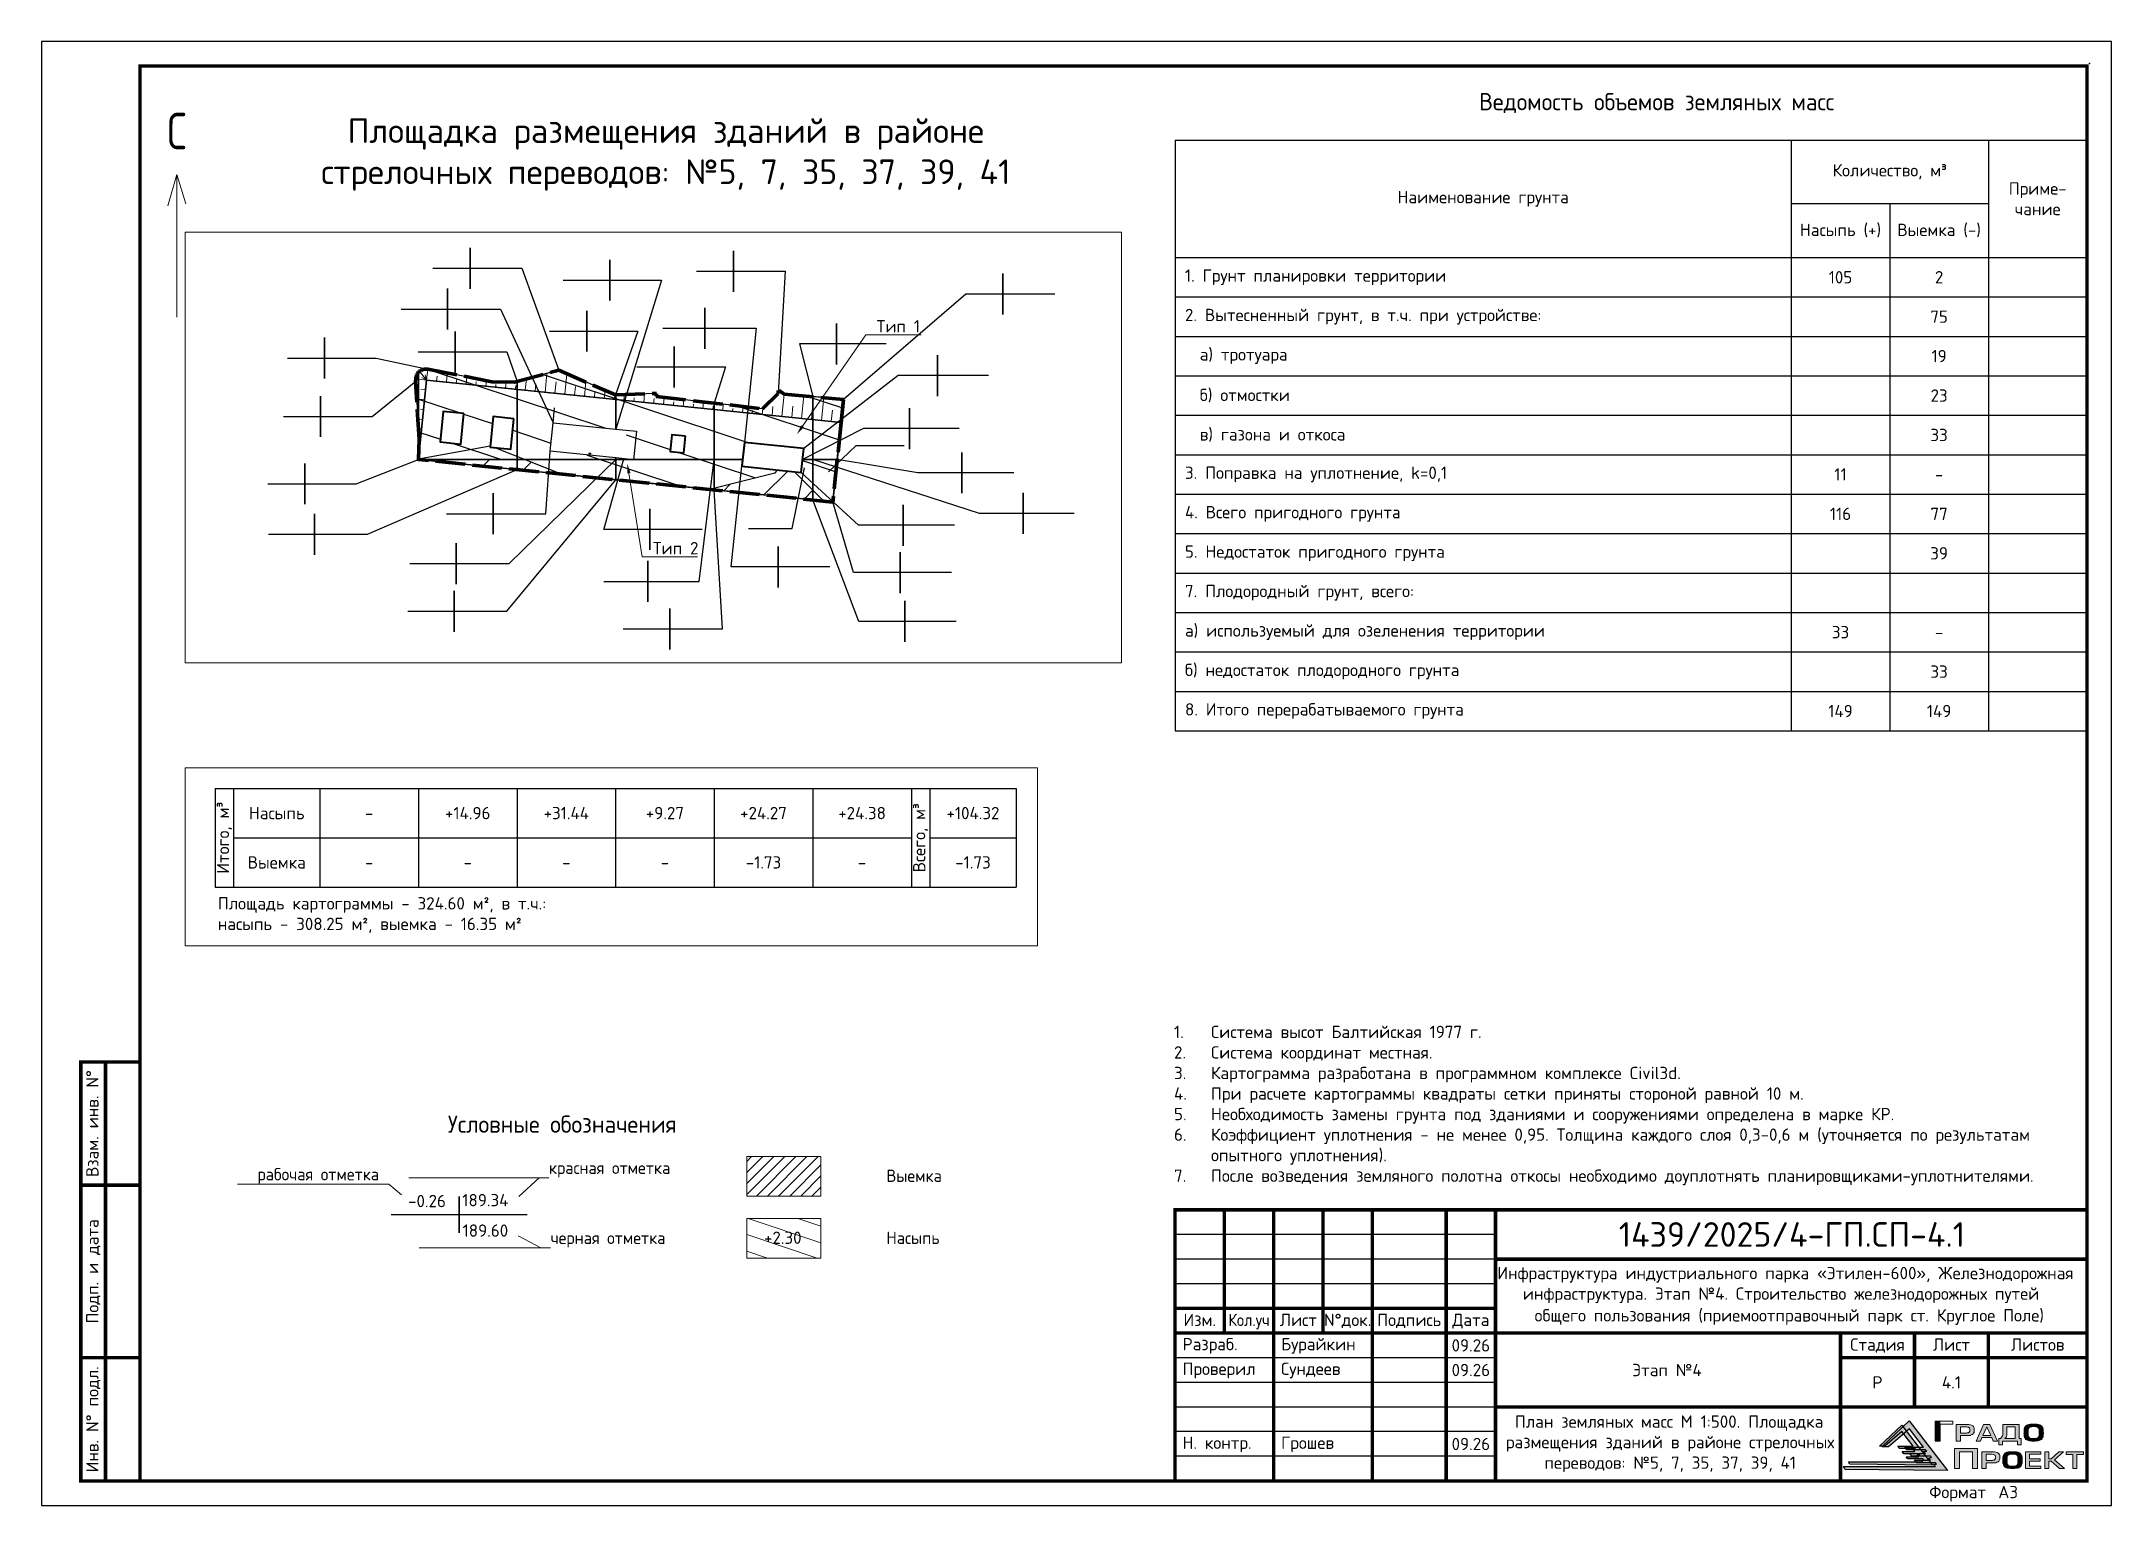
# Paper-space layout 'л.4.1_ПЗМ' of a CAD drawing. Header units: metres, sheet in millimetres. Extents: x 0 to 420, y 0 to 297.
# The model-space entities are those that its viewports show. They can reach past a viewport. Long polylines and large blocks are cut down to what shows.
import ezdxf
from ezdxf import colors
from ezdxf.entities.mleader import LeaderData, LeaderLine
from ezdxf.enums import TextEntityAlignment as Align
from ezdxf.math import Vec2, Vec3

# ---------------------------------------------------------------- set-up
doc = ezdxf.new("R2010")
doc.units = ezdxf.units.M
doc.linetypes.add('ACAD_ISO02W100', pattern=[15, 12, -3])
for name, color, linetype, lineweight in [('000_C3D_Профилирование маркер', 200, 'Continuous', 50), ('280_ПОР_Откосы планировки', 250, 'Continuous', 20), ('_ТЕКСТ', 7, 'Continuous', 20), ('ГП_Границы ЗУ', 1, 'Continuous', 50), ('ГП_ШТАМП', 7, 'Continuous', 70)]:
    doc.layers.add(name, color=color, linetype=linetype, lineweight=lineweight)
for name, color, linetype in [('000_C3D_ХЛ', 7, 'Continuous'), ('_ОФОРМ_Примечания', 7, 'Continuous'), ('_Рамка-текст', 7, 'Continuous'), ('Cartogram_1_calculation_mark', 7, 'Continuous'), ('CARTOGRAM_1_HATCH_CUT', 7, 'Continuous'), ('CARTOGRAM_1_HATCH_FILL', 7, 'Continuous'), ('CARTOGRAM_1_VOLUME', 7, 'Continuous'), ('ВС текст_2эт', 7, 'Continuous'), ('ГП_ПЗМ', 7, 'Continuous'), ('ПП_Дорога_Покрытия_Газон', 3, 'Continuous'), ('ПП_Рамка_ДинамическийФормат', 7, 'Continuous')]:
    doc.layers.add(name, color=color, linetype=linetype)
doc.layers.add('ОНХП-ГП текст', color=98, linetype='Continuous', lineweight=20, true_color=0x000800)
doc.layers.add('помощь', color=1, linetype='Continuous', plot=False)
doc.styles.add('Gipronikel', font='GOST Common.ttf')
doc.styles.add('ISOCPEUR', font='isocpeur.ttf')
doc.styles.add('ГОСТ', font='')
doc.styles.add('СПДС', font='isocpeur.ttf')
doc.styles.add('СПДС 2.5', font='isocpeur.ttf', dxfattribs={"width": 0.8, "height": 2.5})
doc.styles.get('ГОСТ').set_extended_font_data('GOST type A')

psp = doc.layouts.new('л.4.1_ПЗМ')

# ---------------------------------------------------------------- texts
at = {"style": 'Gipronikel'}
psp.add_text('Условные обозначения', height=3.5, dxfattribs=at).set_placement((82.45, 75.62, 923.52))
at = {"layer": '_Рамка-текст', "char_height": 2.5, "width": 10, "attachment_point": 5, "line_spacing_factor": 1.1, "style": 'СПДС 2.5'}
for insert in [(290, 32.5), (290, 27.5), (290, 12.5)]:
    psp.add_mtext('{\\W1;09.26}', dxfattribs=dict(at, insert=insert))
at = {"layer": '_ТЕКСТ', "insert": (229.78, 97.34), "char_height": 2.5, "width": 185, "attachment_point": 1, "style": 'ISOCPEUR'}
psp.add_mtext('\\pi-7.5,l7.5,t7.5;1.^IСистема высот Балтийская 1977 г.\\P2.^IСистема координат местная.\\P3.^IКартограмма разработана в программном комплексе Civil3d.{\\C1;\\P}4.^IПри расчете картограммы квадраты сетки приняты стороной равной 10 м.\\P5.^IНеобходимость замены грунта под зданиями и сооружениями определена в марке КР.\\P{\\C7;6.^IКоэффициент уплотнения - не менее 0,95. Толщина каждого слоя 0,3-0,6 м (уточняется по результатам \\P\\pi0;опытного уплотнения).\\P\\pi-7.5;7.^IПосле возведения земляного полотна откосы необходимо доуплотнять планировщиками-уплотнителями.\\P}', dxfattribs=at)
at = {"layer": 'CARTOGRAM_1_VOLUME', "color": 1, "style": 'СПДС'}
for s, p in [('-0.26', (78.23, 61.78)), ('+2.30', (150.41, 54.33))]:
    psp.add_text(s, height=2.5, dxfattribs=at).set_placement(p, align=Align.MIDDLE_CENTER)
at = {"layer": 'CARTOGRAM_1_VOLUME', "color": 26, "style": 'СПДС'}
psp.add_text('189.34', height=2.5, dxfattribs=at).set_placement((90.07, 61.96), align=Align.MIDDLE_CENTER)
at = {"layer": 'CARTOGRAM_1_VOLUME', "color": 176, "style": 'СПДС'}
psp.add_text('189.60', height=2.5, dxfattribs=at).set_placement((90.07, 55.79), align=Align.MIDDLE_CENTER)
at = {"layer": 'ВС текст_2эт', "insert": (126.68, 274.05), "char_height": 5, "width": 141.0576, "attachment_point": 5, "style": 'ISOCPEUR'}
psp.add_mtext('Площадка размещения зданий в районе стрелочных переводов: №5, 7, 35, 37, 39, 41', dxfattribs=at)
at = {"layer": 'ГП_ШТАМП', "char_height": 2.5, "width": 80, "attachment_point": 4, "style": 'Gipronikel'}
for s, insert in [('Выемка', (171.43, 66.9)), ('Насыпь', (171.43, 54.31))]:
    psp.add_mtext(s, dxfattribs=dict(at, insert=insert))
at = {"layer": 'ОНХП-ГП текст', "ltscale": 250, "insert": (25.53, 282.54), "char_height": 7.42, "width": 67.0666, "attachment_point": 1, "rotation": 359.8271, "style": 'ГОСТ'}
psp.add_mtext('С', dxfattribs=at)

msp = doc.modelspace()

# ---------------------------------------------------------------- blocks, each defined once
blk = doc.blocks.new('_None')
blk = doc.blocks.new('*T86')
at = {"layer": '_ОФОРМ_Примечания', "color": 0, "lineweight": -2, "transparency": 16777216}
for p, q in [((185, 0), (185, -134.83)), ((0, -15), (0, -134.83)), ((125, -15), (185, -15)), ((125, -15), (125, -134.83)), ((165, -15), (165, -134.83)), ((125, -27.86), (165, -27.86)), ((145, -27.86), (145, -134.83)), ((0, -38.83), (185, -38.83)), ((0, -46.83), (185, -46.83)), ((0, -54.83), (185, -54.83)), ((0, -62.83), (185, -62.83)), ((0, -70.83), (185, -70.83)), ((0, -78.83), (185, -78.83)), ((0, -86.83), (185, -86.83)), ((0, -94.83), (185, -94.83)), ((0, -102.83), (185, -102.83)), ((0, -110.83), (185, -110.83)), ((0, -118.83), (185, -118.83)), ((0, -126.83), (185, -126.83)), ((0, -134.83), (185, -134.83))]:
    blk.add_line(p, q, dxfattribs=at)
at = {"layer": '_ОФОРМ_Примечания', "color": 0, "linetype": 'ByBlock', "lineweight": -2, "transparency": 16777216}
blk.add_line((0, -15), (125, -15), dxfattribs=at)
at = {"layer": '_ОФОРМ_Примечания', "color": 0, "transparency": 16777216}
for s, insert, char_height, width, attachment_point, style in [('\\pl10.325,t18.611;Ведомость объемов земляных масс\\P', (92.5, -7.5), 3.5, 182, 5, 'Gipronikel'), ('Количество, м{\\fISOCPEUR|b0|i0|c0|p34;³\\P}', (145, -21.43), 2.5, 37, 5, 'ISOCPEUR'), ('Приме- чание', (175, -26.92), 2.5, 17, 5, 'ISOCPEUR'), ('Наименование грунта', (62.5, -26.92), 2.5, 122, 5, 'ISOCPEUR'), ('Насыпь (+)', (135, -33.35), 2.5, 17, 5, 'ISOCPEUR'), ('Выемка (-)', (155, -33.35), 2.5, 17, 5, 'ISOCPEUR'), ('1. Грунт планировки территории', (2, -42.83), 2.5, 121, 4, 'ISOCPEUR'), ('105', (135, -42.83), 2.5, 17, 5, 'ISOCPEUR'), ('2', (155, -42.83), 2.5, 17, 5, 'ISOCPEUR'), ('2. Вытесненный грунт, в т.ч. при устройстве:', (2, -50.83), 2.5, 121, 4, 'ISOCPEUR'), ('75', (155, -50.83), 2.5, 17, 5, 'ISOCPEUR'), ('а) тротуара', (5, -58.83), 2.5, 115, 4, 'ISOCPEUR'), ('19', (155, -58.83), 2.5, 17, 5, 'ISOCPEUR'), ('б) отмостки', (5, -66.83), 2.5, 115, 4, 'ISOCPEUR'), ('23', (155, -66.83), 2.5, 17, 5, 'ISOCPEUR'), ('в) газона и откоса', (5, -74.83), 2.5, 115, 4, 'ISOCPEUR'), ('33', (155, -74.83), 2.5, 17, 5, 'ISOCPEUR'), ('3. Поправка на уплотнение, k=0,1', (2, -82.83), 2.5, 121, 4, 'ISOCPEUR'), ('11', (135, -82.83), 2.5, 17, 5, 'ISOCPEUR'), ('-', (155, -82.83), 2.5, 17, 5, 'ISOCPEUR'), ('4. Всего пригодного грунта', (2, -90.83), 2.5, 121, 4, 'ISOCPEUR'), ('116', (135, -90.83), 2.5, 17, 5, 'ISOCPEUR'), ('77', (155, -90.83), 2.5, 17, 5, 'ISOCPEUR'), ('5. Недостаток пригодного грунта', (2, -98.83), 2.5, 121, 4, 'ISOCPEUR'), ('39', (155, -98.83), 2.5, 17, 5, 'ISOCPEUR'), ('7. Плодородный грунт, всего:', (2, -106.83), 2.5, 121, 4, 'ISOCPEUR'), ('а) используемый для озеленения территории', (2, -114.83), 2.5, 121, 4, 'ISOCPEUR'), ('33', (135, -114.83), 2.5, 17, 5, 'ISOCPEUR'), ('-', (155, -114.83), 2.5, 17, 5, 'ISOCPEUR'), ('б) недостаток плодородного грунта', (2, -122.83), 2.5, 121, 4, 'ISOCPEUR'), ('33', (155, -122.83), 2.5, 17, 5, 'ISOCPEUR'), ('8. Итого перерабатываемого грунта', (2, -130.83), 2.5, 121, 4, 'ISOCPEUR')]:
    blk.add_mtext(s, dxfattribs=dict(at, insert=insert, char_height=char_height, width=width, attachment_point=attachment_point, style=style))
at = {"layer": '_ОФОРМ_Примечания', "transparency": 16777216, "char_height": 2.5, "width": 17, "attachment_point": 5, "style": 'ISOCPEUR'}
for insert in [(135, -130.83), (155, -130.83)]:
    blk.add_mtext('149', dxfattribs=dict(at, insert=insert))
blk = doc.blocks.new('*U289')
at = {"layer": 'ПП_Рамка_ДинамическийФормат', "linetype": 'Continuous', "lineweight": 30, "true_color": 0x0c6001}
h = blk.add_hatch(color=88, dxfattribs=at)
h.dxf.hatch_style = 1
h.paths.add_polyline_path([(373.4, 11.89), (378.95, 17.21), (386.72, 7.1), (365.95, 7.34), (365.59, 7.93), (384.24, 7.93), (383.87, 8.41), (384.5, 8.41), (384.28, 8.69), (380.46, 8.69), (380.04, 9.24), (383.23, 9.24), (382.86, 9.72), (383.49, 9.73), (383.27, 10), (379.47, 10), (379.04, 10.56), (382.22, 10.56), (381.86, 11.03), (382.48, 11.04), (382.26, 11.33), (378.45, 11.32), (378.02, 11.87), (381.84, 11.88), (378.98, 15.58), (374.72, 11.89)])
at = {"layer": 'ПП_Рамка_ДинамическийФормат', "linetype": 'Continuous', "lineweight": 0, "true_color": 0x033c8c}
h = blk.add_hatch(color=156, dxfattribs=at)
h.dxf.hatch_style = 1
h.paths.add_polyline_path([(385.23, 13.1), (385.23, 17.14), (384.23, 17.14), (384.23, 13.1)])
at = {"layer": 'ПП_Рамка_ДинамическийФормат', "linetype": 'Continuous', "lineweight": 30, "true_color": 0x033c8c}
h = blk.add_hatch(color=156, dxfattribs=at)
h.dxf.hatch_style = 1
h.paths.add_polyline_path([(372.93, 12.05), (377.41, 16.35), (383.69, 8.19), (366.92, 8.38), (366.62, 8.85), (381.68, 8.85), (381.39, 9.24), (381.89, 9.24), (381.72, 9.47), (378.63, 9.47), (378.29, 9.91), (380.87, 9.91), (380.57, 10.3), (381.08, 10.3), (380.9, 10.53), (377.83, 10.53), (377.48, 10.98), (380.05, 10.98), (379.76, 11.36), (380.26, 11.36), (380.08, 11.6), (377.01, 11.59), (376.66, 12.04), (379.74, 12.04), (377.44, 15.03), (374, 12.05)])
at = {"layer": 'ПП_Рамка_ДинамическийФормат', "linetype": 'Continuous', "lineweight": 0, "true_color": 0x033c8c}
h = blk.add_hatch(color=156, dxfattribs=at)
h.dxf.hatch_style = 1
h.paths.add_polyline_path([(391.81, 16.19, 0.129761), (390.77, 16.46), (388.48, 16.46), (388.48, 13.1), (389.33, 13.1), (389.33, 14.21), (390.8, 14.21, 0.148195), (391.76, 14.43, 0.229809), (392.12, 15.01), (392.12, 15.6, 0.271278)])
h.paths.add_polyline_path([(389.32, 15.95), (390.58, 15.95, -0.094959), (390.98, 15.88, -0.198887), (391.19, 15.68, -0.099141), (391.26, 15.31, -0.182798), (391.11, 14.9, -0.188884), (390.82, 14.74, -0.015492), (390.55, 14.72), (389.32, 14.72)], flags=16)
h.paths.add_polyline_path([(395.32, 16.48), (394.01, 16.48), (392.49, 13.1), (393.39, 13.1), (393.65, 13.79), (395.68, 13.79), (395.99, 13.1), (396.83, 13.1)])
h.paths.add_polyline_path([(394.67, 15.96), (395.5, 14.23), (393.87, 14.23)], flags=16)
h.paths.add_polyline_path([(401.21, 16.47), (397.94, 16.47), (397.94, 14.64, -0.224), (397.59, 13.73), (397.48, 13.62), (397.13, 13.62), (397.13, 12.35), (397.83, 12.35), (397.83, 13.1), (400.91, 13.1), (400.91, 12.36), (401.64, 12.36), (401.64, 13.62), (401.21, 13.62)])
h.paths.add_polyline_path([(398.73, 15.97), (400.42, 15.97), (400.42, 13.6), (398.33, 13.6), (398.34, 13.66), (398.41, 13.69), (398.48, 13.76, 0.193412), (398.73, 14.4)], flags=16)
h.paths.add_polyline_path([(392.77, 11.58), (388.11, 11.58), (388.11, 7.56), (389.13, 7.56), (389.13, 10.93), (391.75, 10.93), (391.75, 7.56), (392.77, 7.56)])
h.paths.add_polyline_path([(397.29, 9.47), (397.29, 10.05, 0.311605), (397.01, 10.64, 0.129761), (395.97, 10.91), (393.68, 10.91), (393.68, 7.56), (394.53, 7.56), (394.53, 8.66), (396, 8.66, 0.148195), (396.96, 8.89, 0.267677)])
h.paths.add_polyline_path([(394.53, 10.41), (395.78, 10.41, -0.094959), (396.19, 10.33, -0.198887), (396.4, 10.13, -0.099141), (396.47, 9.76, -0.182798), (396.32, 9.35, -0.188884), (396.03, 9.2, -0.015492), (395.76, 9.18), (394.53, 9.18)], flags=16)
h.paths.add_polyline_path([(405.51, 9.48), (403.33, 9.48), (403.33, 10.41), (405.61, 10.41), (405.61, 10.91), (402.53, 10.91), (402.53, 7.56), (405.61, 7.56), (405.61, 8.01), (403.33, 8.01), (403.33, 9.04), (405.51, 9.04)])
h.paths.add_polyline_path([(407.25, 10.91), (406.45, 10.91), (406.45, 7.56), (407.25, 7.56), (407.25, 9), (407.73, 9), (409.41, 7.56), (410.42, 7.56), (408.4, 9.26), (410.26, 10.91), (409.28, 10.91), (407.72, 9.5), (407.25, 9.5)])
h.paths.add_polyline_path([(412.96, 10.4), (414.32, 10.4), (414.32, 10.91), (410.79, 10.91), (410.79, 10.4), (412.15, 10.4), (412.15, 7.56), (412.96, 7.56)])
h = blk.add_hatch(color=156, dxfattribs=at)
h.dxf.hatch_style = 1
edge = h.paths.add_edge_path()
edge.add_spline(control_points=[(404.18, 13.1), (404.31, 13.1), (404.55, 13.1), (404.88, 13.12), (405.17, 13.17), (405.43, 13.26), (405.66, 13.35), (405.86, 13.54), (406.04, 13.82), (406.16, 14.32), (406.15, 14.7), (406.14, 14.94), (406.14, 15.1), (406.14, 15.39), (406.04, 15.79), (405.86, 16.07), (405.66, 16.26), (405.43, 16.36), (405.17, 16.45), (404.88, 16.5), (404.55, 16.51), (404.31, 16.51), (404.18, 16.51), (404.05, 16.51), (403.82, 16.51), (403.49, 16.5), (403.2, 16.45), (402.94, 16.36), (402.71, 16.26), (402.51, 16.07), (402.33, 15.79), (402.23, 15.39), (402.23, 15.1), (402.23, 14.94), (402.22, 14.7), (402.21, 14.32), (402.33, 13.82), (402.51, 13.54), (402.71, 13.35), (402.94, 13.26), (403.2, 13.17), (403.49, 13.12), (403.82, 13.1), (404.05, 13.1), (404.18, 13.1)], knot_values=[0, 0, 0, 0, 0.392432, 0.709081, 0.998708, 1.278127, 1.53821, 1.728059, 2.110629, 2.5013, 3.242256, 3.242256, 3.242256, 3.711066, 4.101736, 4.484307, 4.674156, 4.934238, 5.213657, 5.503284, 5.819934, 6.212366, 6.212366, 6.212366, 6.590896, 6.907546, 7.197173, 7.476592, 7.736674, 7.926524, 8.309094, 8.699764, 9.168574, 9.168574, 9.168574, 9.90953, 10.300201, 10.682771, 10.87262, 11.132703, 11.412122, 11.701749, 12.018398, 12.396929, 12.396929, 12.396929, 12.396929], degree=3, periodic=0)
edge = h.paths.add_edge_path(flags=16)
edge.add_spline(control_points=[(403.07, 14.94), (403.07, 14.88), (403.07, 14.8), (403.07, 14.81), (403.07, 14.69), (403.06, 14.48), (403.1, 14.21), (403.14, 14), (403.23, 13.87), (403.29, 13.75), (403.41, 13.68), (403.54, 13.61), (403.7, 13.6), (403.89, 13.59), (404.04, 13.58), (404.15, 13.58), (404.18, 13.58), (404.22, 13.58), (404.32, 13.58), (404.48, 13.59), (404.66, 13.6), (404.83, 13.61), (404.96, 13.68), (405.07, 13.74), (405.14, 13.87), (405.22, 13.99), (405.27, 14.2), (405.31, 14.47), (405.3, 14.69), (405.3, 14.81), (405.3, 14.93), (405.31, 15.14), (405.27, 15.41), (405.23, 15.62), (405.14, 15.75), (405.07, 15.87), (404.96, 15.93), (404.83, 16), (404.66, 16.01), (404.48, 16.02), (404.32, 16.03), (404.22, 16.03), (404.19, 16.03), (404.15, 16.03), (404.05, 16.03), (403.89, 16.02), (403.71, 16.01), (403.54, 16), (403.41, 15.93), (403.3, 15.87), (403.23, 15.75), (403.15, 15.62), (403.1, 15.41), (403.06, 15.14), (403.07, 15), (403.07, 14.94)], knot_values=[0, 0, 0, 0, 1, 2, 3, 4, 5, 6, 7, 8, 9, 10, 11, 12, 13, 14, 15, 16, 17, 18, 19, 20, 21, 22, 23, 24, 25, 26, 27, 28, 29, 30, 31, 32, 33, 34, 35, 36, 37, 38, 39, 40, 41, 42, 43, 44, 45, 46, 47, 48, 49, 50, 51, 52, 53, 53, 53, 53], degree=3, periodic=0)
h = blk.add_hatch(color=156, dxfattribs=at)
h.dxf.hatch_style = 1
edge = h.paths.add_edge_path()
edge.add_spline(control_points=[(399.88, 7.56), (400.01, 7.56), (400.25, 7.56), (400.58, 7.56), (400.87, 7.58), (401.14, 7.67), (401.36, 7.76), (401.57, 7.96), (401.74, 8.23), (401.86, 8.73), (401.85, 9.11), (401.85, 9.36), (401.85, 9.51), (401.85, 9.8), (401.74, 10.21), (401.57, 10.48), (401.36, 10.68), (401.14, 10.77), (400.87, 10.86), (400.58, 10.91), (400.25, 10.91), (400.01, 10.91), (399.88, 10.91), (399.76, 10.91), (399.52, 10.91), (399.2, 10.91), (398.9, 10.86), (398.64, 10.77), (398.41, 10.68), (398.21, 10.48), (398.04, 10.21), (397.93, 9.8), (397.93, 9.51), (397.93, 9.36), (397.92, 9.11), (397.91, 8.73), (398.04, 8.23), (398.21, 7.96), (398.41, 7.76), (398.64, 7.67), (398.9, 7.58), (399.2, 7.56), (399.52, 7.56), (399.76, 7.56), (399.88, 7.56)], knot_values=[0, 0, 0, 0, 0.392432, 0.709081, 0.998708, 1.278127, 1.53821, 1.728059, 2.110629, 2.5013, 3.242256, 3.242256, 3.242256, 3.711066, 4.101736, 4.484307, 4.674156, 4.934238, 5.213657, 5.503284, 5.819934, 6.212366, 6.212366, 6.212366, 6.590896, 6.907546, 7.197173, 7.476592, 7.736674, 7.926524, 8.309094, 8.699764, 9.168574, 9.168574, 9.168574, 9.90953, 10.300201, 10.682771, 10.87262, 11.132703, 11.412122, 11.701749, 12.018398, 12.396929, 12.396929, 12.396929, 12.396929], degree=3, periodic=0)
edge = h.paths.add_edge_path(flags=16)
edge.add_spline(control_points=[(398.77, 9.35), (398.78, 9.3), (398.78, 9.22), (398.78, 9.22), (398.77, 9.11), (398.77, 8.89), (398.81, 8.62), (398.85, 8.41), (398.93, 8.28), (399, 8.16), (399.11, 8.1), (399.24, 8.03), (399.41, 8.02), (399.59, 8), (399.75, 8), (399.85, 8), (399.89, 8), (399.92, 8), (400.03, 8), (400.19, 8), (400.37, 8.01), (400.53, 8.02), (400.66, 8.09), (400.78, 8.16), (400.85, 8.28), (400.93, 8.4), (400.97, 8.61), (401.01, 8.88), (401.01, 9.1), (401, 9.22), (401.01, 9.34), (401.01, 9.55), (400.97, 9.82), (400.93, 10.03), (400.85, 10.16), (400.78, 10.28), (400.67, 10.34), (400.53, 10.42), (400.37, 10.42), (400.19, 10.44), (400.03, 10.44), (399.93, 10.44), (399.89, 10.44), (399.85, 10.44), (399.75, 10.44), (399.59, 10.44), (399.41, 10.42), (399.25, 10.41), (399.11, 10.34), (399, 10.28), (398.93, 10.16), (398.85, 10.03), (398.81, 9.82), (398.77, 9.55), (398.77, 9.41), (398.77, 9.35)], knot_values=[0, 0, 0, 0, 1, 2, 3, 4, 5, 6, 7, 8, 9, 10, 11, 12, 13, 14, 15, 16, 17, 18, 19, 20, 21, 22, 23, 24, 25, 26, 27, 28, 29, 30, 31, 32, 33, 34, 35, 36, 37, 38, 39, 40, 41, 42, 43, 44, 45, 46, 47, 48, 49, 50, 51, 52, 53, 53, 53, 53], degree=3, periodic=0)
at = {"layer": 'ПП_Рамка_ДинамическийФормат'}
blk.add_lwpolyline([(0, 0), (420, 0), (420, 297), (0, 297)], close=True, dxfattribs=at)
at = {"layer": 'ПП_Рамка_ДинамическийФормат', "const_width": 0.7}
for points in [[(20, 5), (415, 5), (415, 292), (20, 292)], [(8, 5), (20, 5), (20, 90), (8, 90)], [(230, 60), (230, 5), (415, 5), (415, 60)]]:
    blk.add_lwpolyline(points, close=True, dxfattribs=at)
for points in [[(13, 5), (13, 90)], [(20, 65), (8, 65)], [(240, 60), (240, 35)], [(250, 60), (250, 5)], [(260, 60), (260, 35)], [(270, 60), (270, 5)], [(285, 60), (285, 5)], [(295, 60), (295, 5)], [(295, 50), (415, 50)], [(295, 40), (230, 40)], [(295, 35), (230, 35)], [(295, 35), (415, 35)], [(365, 35), (365, 5)], [(380, 35), (380, 20)], [(395, 35), (395, 20)], [(20, 30), (8, 30)], [(415, 30), (365, 30)], [(295, 20), (415, 20)]]:
    blk.add_lwpolyline(points, dxfattribs=at)
at = {"layer": 'ПП_Рамка_ДинамическийФормат'}
for points in [[(295, 55), (230, 55)], [(295, 50), (230, 50)], [(295, 45), (230, 45)], [(295, 30), (230, 30)], [(295, 25), (230, 25)], [(295, 20), (230, 20)], [(295, 15), (230, 15)], [(295, 10), (230, 10)]]:
    blk.add_lwpolyline(points, dxfattribs=at)
at = {"layer": 'ПП_Рамка_ДинамическийФормат', "color": 88, "linetype": 'Continuous', "lineweight": 30, "true_color": 0x0c6001}
blk.add_lwpolyline([(373.4, 11.89), (378.95, 17.21), (386.72, 7.1), (365.95, 7.34), (365.59, 7.93), (384.24, 7.93), (383.87, 8.41), (384.5, 8.41), (384.28, 8.69), (380.46, 8.69), (380.04, 9.24), (383.23, 9.24), (382.86, 9.72), (383.49, 9.73), (383.27, 10), (379.47, 10), (379.04, 10.56), (382.22, 10.56), (381.86, 11.03), (382.48, 11.04), (382.26, 11.33), (378.45, 11.32), (378.02, 11.87), (381.84, 11.88), (378.98, 15.58), (374.72, 11.89)], close=True, dxfattribs=at)
at = {"layer": 'ПП_Рамка_ДинамическийФормат', "color": 156, "linetype": 'Continuous', "lineweight": 0, "true_color": 0x033c8c}
blk.add_lwpolyline([(384.23, 13.1), (384.23, 17.14), (387.8, 17.14), (387.8, 16.53), (385.23, 16.53), (385.23, 13.1), (384.23, 13.1)], dxfattribs=at)
at = {"layer": 'ПП_Рамка_ДинамическийФормат', "color": 7, "linetype": 'Continuous', "lineweight": 30, "true_color": 0xffffff}
blk.add_lwpolyline([(372.93, 12.05), (377.41, 16.35), (383.69, 8.19), (366.92, 8.38), (366.62, 8.85), (381.68, 8.85), (381.39, 9.24), (381.89, 9.24), (381.72, 9.47), (378.63, 9.47), (378.29, 9.91), (380.87, 9.91), (380.57, 10.3), (381.08, 10.3), (380.9, 10.53), (377.83, 10.53), (377.48, 10.98), (380.05, 10.98), (379.76, 11.36), (380.26, 11.36), (380.08, 11.6), (377.01, 11.59), (376.66, 12.04), (379.74, 12.04), (377.44, 15.03), (374, 12.05)], close=True, dxfattribs=at)
at = {"layer": 'ПП_Рамка_ДинамическийФормат', "color": 156, "linetype": 'Continuous', "lineweight": 0, "true_color": 0x033c8c}
for points in [[(388.48, 13.1), (388.48, 16.46), (390.77, 16.46, -0.129761), (391.81, 16.19, -0.271278), (392.12, 15.6), (392.12, 15.01, -0.229809), (391.76, 14.43, -0.148195), (390.8, 14.21), (389.33, 14.21), (389.33, 13.1), (388.48, 13.1)], [(397.94, 16.47), (401.21, 16.47), (401.21, 13.62), (401.64, 13.62), (401.64, 12.36), (400.91, 12.36), (400.91, 13.1), (397.83, 13.1), (397.83, 12.35), (397.13, 12.35), (397.13, 13.62), (397.48, 13.62), (397.59, 13.73, 0.224), (397.94, 14.64), (397.94, 16.47)], [(393.68, 7.56), (393.68, 10.91), (395.97, 10.91, -0.129761), (397.01, 10.64, -0.311605), (397.29, 10.05), (397.29, 9.47, -0.267677), (396.96, 8.89, -0.148195), (396, 8.66), (394.53, 8.66), (394.53, 7.56), (393.68, 7.56)]]:
    blk.add_lwpolyline(points, format="xyb", dxfattribs=at)
for points in [[(389.32, 15.95), (390.58, 15.95, -0.094959), (390.98, 15.88, -0.198887), (391.19, 15.68, -0.099141), (391.26, 15.31, -0.182798), (391.11, 14.9, -0.188884), (390.82, 14.74, -0.015492), (390.55, 14.72), (389.32, 14.72), (389.32, 15.95)], [(398.73, 15.97), (400.42, 15.97), (400.42, 13.6), (398.33, 13.6), (398.34, 13.66), (398.41, 13.69), (398.48, 13.76, 0.193412), (398.73, 14.4), (398.73, 15.97)], [(394.53, 10.41), (395.78, 10.41, -0.094959), (396.19, 10.33, -0.198887), (396.4, 10.13, -0.099141), (396.47, 9.76, -0.182798), (396.32, 9.35, -0.188884), (396.03, 9.2, -0.015492), (395.76, 9.18), (394.53, 9.18), (394.53, 10.41)]]:
    blk.add_lwpolyline(points, format="xyb", close=True, dxfattribs=at)
for points in [[(392.49, 13.1), (394.01, 16.48), (395.32, 16.48), (396.83, 13.1), (395.99, 13.1), (395.68, 13.79), (393.65, 13.79), (393.39, 13.1)], [(393.87, 14.23), (395.5, 14.23), (394.67, 15.96), (393.87, 14.23)], [(392.77, 7.56), (392.77, 11.58), (388.11, 11.58), (388.11, 7.56), (389.13, 7.56), (389.13, 10.93), (391.75, 10.93), (391.75, 7.56)], [(402.53, 10.91), (402.53, 7.56), (405.61, 7.56), (405.61, 8.01), (403.33, 8.01), (403.33, 9.04), (405.51, 9.04), (405.51, 9.48), (403.33, 9.48), (403.33, 10.41), (405.61, 10.41), (405.61, 10.91)], [(406.45, 10.91), (407.25, 10.91), (407.25, 9.5), (407.72, 9.5), (409.28, 10.91), (410.26, 10.91), (408.4, 9.26), (410.42, 7.56), (409.41, 7.56), (407.73, 9), (407.25, 9), (407.25, 7.56), (406.45, 7.56)], [(412.15, 7.56), (412.15, 10.4), (410.79, 10.4), (410.79, 10.91), (414.32, 10.91), (414.32, 10.4), (412.96, 10.4), (412.96, 7.56)]]:
    blk.add_lwpolyline(points, close=True, dxfattribs=at)
for points in [[(404.18, 13.1), (404.31, 13.1), (404.55, 13.1), (404.88, 13.12), (405.17, 13.17), (405.43, 13.26), (405.66, 13.35), (405.86, 13.54), (406.04, 13.82), (406.16, 14.32), (406.15, 14.7), (406.14, 14.94), (406.14, 15.1), (406.14, 15.39), (406.04, 15.79), (405.86, 16.07), (405.66, 16.26), (405.43, 16.36), (405.17, 16.45), (404.88, 16.5), (404.55, 16.51), (404.31, 16.51), (404.18, 16.51), (404.05, 16.51), (403.82, 16.51), (403.49, 16.5), (403.2, 16.45), (402.94, 16.36), (402.71, 16.26), (402.51, 16.07), (402.33, 15.79), (402.23, 15.39), (402.23, 15.1), (402.23, 14.94), (402.22, 14.7), (402.21, 14.32), (402.33, 13.82), (402.51, 13.54), (402.71, 13.35), (402.94, 13.26), (403.2, 13.17), (403.49, 13.12), (403.82, 13.1), (404.05, 13.1), (404.18, 13.1)], [(399.88, 7.56), (400.01, 7.56), (400.25, 7.56), (400.58, 7.56), (400.87, 7.58), (401.14, 7.67), (401.36, 7.76), (401.57, 7.96), (401.74, 8.23), (401.86, 8.73), (401.85, 9.11), (401.85, 9.36), (401.85, 9.51), (401.85, 9.8), (401.74, 10.21), (401.57, 10.48), (401.36, 10.68), (401.14, 10.77), (400.87, 10.86), (400.58, 10.91), (400.25, 10.91), (400.01, 10.91), (399.88, 10.91), (399.76, 10.91), (399.52, 10.91), (399.2, 10.91), (398.9, 10.86), (398.64, 10.77), (398.41, 10.68), (398.21, 10.48), (398.04, 10.21), (397.93, 9.8), (397.93, 9.51), (397.93, 9.36), (397.92, 9.11), (397.91, 8.73), (398.04, 8.23), (398.21, 7.96), (398.41, 7.76), (398.64, 7.67), (398.9, 7.58), (399.2, 7.56), (399.52, 7.56), (399.76, 7.56), (399.88, 7.56)]]:
    blk.add_open_spline(points, degree=3, knots=[0, 0, 0, 0, 0.392432, 0.709081, 0.998708, 1.278127, 1.53821, 1.728059, 2.110629, 2.5013, 3.242256, 3.242256, 3.242256, 3.711066, 4.101736, 4.484307, 4.674156, 4.934238, 5.213657, 5.503284, 5.819934, 6.212366, 6.212366, 6.212366, 6.590896, 6.907546, 7.197173, 7.476592, 7.736674, 7.926524, 8.309094, 8.699764, 9.168574, 9.168574, 9.168574, 9.90953, 10.300201, 10.682771, 10.87262, 11.132703, 11.412122, 11.701749, 12.018398, 12.396929, 12.396929, 12.396929, 12.396929], dxfattribs=at)
for points in [[(403.07, 14.94), (403.07, 14.88), (403.07, 14.8), (403.07, 14.81), (403.07, 14.69), (403.06, 14.48), (403.1, 14.21), (403.14, 14), (403.23, 13.87), (403.29, 13.75), (403.41, 13.68), (403.54, 13.61), (403.7, 13.6), (403.89, 13.59), (404.04, 13.58), (404.15, 13.58), (404.18, 13.58), (404.22, 13.58), (404.32, 13.58), (404.48, 13.59), (404.66, 13.6), (404.83, 13.61), (404.96, 13.68), (405.07, 13.74), (405.14, 13.87), (405.22, 13.99), (405.27, 14.2), (405.31, 14.47), (405.3, 14.69), (405.3, 14.81), (405.3, 14.93), (405.31, 15.14), (405.27, 15.41), (405.23, 15.62), (405.14, 15.75), (405.07, 15.87), (404.96, 15.93), (404.83, 16), (404.66, 16.01), (404.48, 16.02), (404.32, 16.03), (404.22, 16.03), (404.19, 16.03), (404.15, 16.03), (404.05, 16.03), (403.89, 16.02), (403.71, 16.01), (403.54, 16), (403.41, 15.93), (403.3, 15.87), (403.23, 15.75), (403.15, 15.62), (403.1, 15.41), (403.06, 15.14), (403.07, 15), (403.07, 14.94)], [(398.77, 9.35), (398.78, 9.3), (398.78, 9.22), (398.78, 9.22), (398.77, 9.11), (398.77, 8.89), (398.81, 8.62), (398.85, 8.41), (398.93, 8.28), (399, 8.16), (399.11, 8.1), (399.24, 8.03), (399.41, 8.02), (399.59, 8), (399.75, 8), (399.85, 8), (399.89, 8), (399.92, 8), (400.03, 8), (400.19, 8), (400.37, 8.01), (400.53, 8.02), (400.66, 8.09), (400.78, 8.16), (400.85, 8.28), (400.93, 8.4), (400.97, 8.61), (401.01, 8.88), (401.01, 9.1), (401, 9.22), (401.01, 9.34), (401.01, 9.55), (400.97, 9.82), (400.93, 10.03), (400.85, 10.16), (400.78, 10.28), (400.67, 10.34), (400.53, 10.42), (400.37, 10.42), (400.19, 10.44), (400.03, 10.44), (399.93, 10.44), (399.89, 10.44), (399.85, 10.44), (399.75, 10.44), (399.59, 10.44), (399.41, 10.42), (399.25, 10.41), (399.11, 10.34), (399, 10.28), (398.93, 10.16), (398.85, 10.03), (398.81, 9.82), (398.77, 9.55), (398.77, 9.41), (398.77, 9.35)]]:
    blk.add_open_spline(points, degree=3, dxfattribs=at)
at = {"layer": 'ПП_Рамка_ДинамическийФормат'}
blk.add_point((415.5, 292.5), dxfattribs=at)
at = {"layer": 'ПП_Рамка_ДинамическийФормат', "style": 'ISOCPEUR'}
for s, p in [('Взам. инв. N%%D', (12.33, 77.5)), ('Подп. и дата', (12.33, 47.5)), ('Инв. N%%D подл.', (12.33, 17.5))]:
    blk.add_text(s, height=2.5, rotation=90, dxfattribs=at).set_placement(p, align=Align.BOTTOM_CENTER)
at = {"layer": 'ПП_Рамка_ДинамическийФормат', "style": 'СПДС'}
for s, p in [('Изм.', (235, 35.67)), ('Лист', (255, 35.67)), ('N%%Dдок.', (265, 35.67)), ('Подпись', (277.5, 35.67)), ('Дата', (290, 35.67)), ('Стадия', (372.5, 30.67)), ('Лист', (387.5, 30.67)), ('Листов', (405, 30.67))]:
    blk.add_text(s, height=2.5, dxfattribs=at).set_placement(p, align=Align.BOTTOM_CENTER)
at = {"layer": 'ПП_Рамка_ДинамическийФормат', "style": 'СПДС', "width": 0.9}
blk.add_text('Кол.уч', height=2.5, dxfattribs=at).set_placement((245, 35.67), align=Align.BOTTOM_CENTER)
at = {"layer": 'ПП_Рамка_ДинамическийФормат', "style": 'ISOCPEUR'}
blk.add_text('Формат', height=2.5, dxfattribs=at).set_placement((383, 1.5))
at = {"layer": 'ПП_Рамка_ДинамическийФормат', "style": 'СПДС', "flags": 4}
for tag, height, p in [('ШИФР', 5, (355, 55)), ('ОБЪЕКТ', 2.5, (355, 42.5)), ('ПОДОБЪЕКТ', 2.5, (330, 27.5)), ('СТАДИЯ', 2.5, (372.5, 25)), ('ЛИСТ', 2.5, (387.5, 25)), ('ЛИСТОВ', 2.5, (405, 25)), ('ЧЕРТЕЖ', 2.5, (330, 12.5))]:
    blk.add_attdef(tag, text='', height=height, dxfattribs=at).set_placement(p, align=Align.MIDDLE_CENTER)
at = {"layer": 'ПП_Рамка_ДинамическийФормат', "style": 'СПДС'}
for tag, p, flags in [('СПЕЦ_1', (231.5, 31.5), 12), ('ФАМИЛИЯ_1', (251.5, 31.5), 4), ('СПЕЦ_2', (231.5, 26.5), 12), ('ФАМИЛИЯ_2', (251.5, 26.5), 4), ('СПЕЦ_3', (231.5, 21.5), 12), ('ФАМИЛИЯ_3', (251.5, 21.5), 4), ('СПЕЦ_4', (231.5, 16.5), 12), ('ФАМИЛИЯ_4', (251.5, 16.5), 4), ('СПЕЦ_5', (231.5, 11.5), 12), ('ФАМИЛИЯ_5', (251.5, 11.5), 4), ('СПЕЦ_6', (231.5, 6.5), 12), ('ФАМИЛИЯ_6', (251.5, 6.5), 4)]:
    blk.add_attdef(tag, p, '', height=2.5, dxfattribs=dict(at, flags=flags))
blk.add_attdef('ФОРМАТ', (397, 1.5), '', height=2.5, dxfattribs=at)
blk = doc.blocks.new('*T203')
at = {"layer": 'ГП_ПЗМ', "color": 0, "linetype": 'ByBlock', "lineweight": -2, "transparency": 16777216}
for p, q in [((0, 0), (81.25, 0)), ((0, 0), (0, -10)), ((1.875, 0), (1.875, -10)), ((10.625, 0), (10.625, -10)), ((20.625, 0), (20.625, -10)), ((30.625, 0), (30.625, -10)), ((40.625, 0), (40.625, -10)), ((50.625, 0), (50.625, -10)), ((60.625, 0), (60.625, -10)), ((70.625, 0), (70.625, -10)), ((72.5, 0), (72.5, -10)), ((81.25, 0), (81.25, -10)), ((1.875, -5), (70.625, -5)), ((72.5, -5), (81.25, -5)), ((0, -10), (81.25, -10))]:
    blk.add_line(p, q, dxfattribs=at)
at = {"layer": 'ГП_ПЗМ', "color": 0, "transparency": 16777216, "char_height": 1.25, "width": 9.99, "attachment_point": 5, "rotation": 90, "style": 'СПДС'}
for s, insert in [('Итого, м³', (0.9375, -5)), ('Всего, м³', (71.5625, -5))]:
    blk.add_mtext(s, dxfattribs=dict(at, insert=insert))
at = {"layer": 'ГП_ПЗМ', "color": 0, "transparency": 16777216, "char_height": 1.25, "attachment_point": 5, "style": 'СПДС'}
for s, insert, width in [('Насыпь', (6.25, -2.5), 8.74), ('+14.96', (25.625, -2.5), 9.99), ('+31.44', (35.625, -2.5), 9.99), ('+9.27', (45.625, -2.5), 9.99), ('+24.27', (55.625, -2.5), 9.99), ('+24.38', (65.625, -2.5), 9.99), ('+104.32', (76.875, -2.5), 8.74), ('-', (15.625, -2.5), 9.99), ('Выемка', (6.25, -7.5), 8.74), ('-', (15.625, -7.5), 9.99), ('-', (25.625, -7.5), 9.99), ('-', (35.625, -7.5), 9.99), ('-', (45.625, -7.5), 9.99), ('-1.73', (55.625, -7.5), 9.99), ('-', (65.625, -7.5), 9.99), ('-1.73', (76.875, -7.5), 8.74)]:
    blk.add_mtext(s, dxfattribs=dict(at, insert=insert, width=width))
blk = doc.blocks.new('ПЗМ_компрессорная 1')
at = {"layer": 'ГП_ПЗМ'}
h = blk.add_hatch(dxfattribs=at)
h.set_pattern_fill('ANSI31', color=1, angle=5156.6202)
h.set_pattern_definition([(161.62015618, (-2302750.7143, -452611.8266), (-1.001125794, -3.013033711), [])])
h.paths.add_polyline_path([(47.54, 16.9), (44.44, 17.18), (44.44, 10.8), (46.92, 10.8)])
h.paths.add_polyline_path([(44.44, 7.7), (44.44, 10.8), (46.92, 10.8), (46.49, 6.59), (46.1, 6.52), (45.55, 6.58)])
h.paths.add_polyline_path([(33.97, 7.77), (24.44, 8.75), (24.44, 10.8), (34.44, 10.8), (34.44, 7.88)])
h.paths.add_polyline_path([(18.95, 9.31), (15.19, 10.8), (24.44, 10.8), (24.44, 8.75)])
h.paths.add_polyline_path([(4.32, 15.72), (4.15, 18.73), (4.16, 18.98), (4.44, 19.2), (4.44, 13.86)])
h.paths.add_polyline_path([(43.4, 10.8), (44.44, 10.8), (44.44, 17.18), (41.51, 17.44), (41.01, 17.79), (40.93, 17.79), (40.91, 17.5), (39.35, 15.95), (34.44, 16.51), (34.44, 10.8), (37.31, 10.8), (37.49, 12.54), (43.51, 11.92)])
h.paths.add_polyline_path([(42.59, 9.56), (44.44, 7.7), (44.44, 10.8), (43.4, 10.8), (43.26, 9.49)])
h.paths.add_polyline_path([(37.24, 10.11), (37.31, 10.8), (34.44, 10.8), (34.44, 7.88), (40.57, 9.41), (40.83, 9.74)])
h.paths.add_polyline_path([(18.09, 14.52), (24.44, 13.87), (24.44, 17.35), (24.41, 17.35), (18.67, 19.85), (14.44, 18.72), (14.44, 11.1), (15.19, 10.8), (24.44, 10.8), (24.44, 10.96), (17.79, 11.64)])
h.paths.add_polyline_path([(34.44, 16.51), (28.56, 17.19), (28.59, 17.5), (24.44, 17.35), (24.44, 13.87), (25.55, 13.76), (25.25, 10.87), (24.44, 10.96), (24.44, 10.8), (34.44, 10.8)])
h.paths.add_polyline_path([(14.11, 14.93), (12.02, 15.15), (11.7, 12.06), (13.79, 11.85)], flags=0)
h.paths.add_polyline_path([(31.52, 13.15), (30.12, 13.29), (29.95, 11.6), (31.34, 11.46)], flags=16)
h.paths.add_polyline_path([(9.04, 15.45), (8.72, 12.37), (6.63, 12.58), (6.95, 15.67)], flags=16)
h.paths.add_polyline_path([(14.11, 14.93), (12.02, 15.15), (11.7, 12.06), (13.79, 11.85)], flags=16)
edge = h.paths.add_edge_path()
edge.add_line((14.17, 18.65), (11.89, 18.68))
edge.add_line((11.89, 18.68), (5.38, 19.96))
edge.add_arc((5.19, 18.95), 1.03, 79.4783, 136.5866)
edge.add_line((4.44, 19.65), (4.44, 13.86))
edge.add_line((4.44, 13.86), (4.5, 12.81))
edge.add_line((4.5, 12.81), (4.44, 10.8))
edge.add_line((4.44, 10.8), (14.44, 10.8))
edge.add_line((14.44, 10.8), (14.44, 18.72))
edge.add_line((14.44, 18.72), (14.17, 18.65))
h = blk.add_hatch(dxfattribs=at)
h.set_pattern_fill('ANSI31', color=5, style=0)
h.set_pattern_definition([(45, (-2302750.7143, -452611.8266), (-2.2450640303, 2.2450640303), [])])
h.paths.add_polyline_path([(44.44, 6.7), (44.44, 7.7), (45.55, 6.58)], flags=0)
h.paths.add_polyline_path([(14.44, 9.77), (14.44, 10.8), (15.19, 10.8), (18.95, 9.31)], flags=0)
h.paths.add_polyline_path([(4.44, 10.8), (14.44, 9.77), (14.44, 10.8)], flags=0)
h.paths.add_polyline_path([(40.83, 9.74), (40.57, 9.41), (34.44, 7.88), (34.44, 7.72), (44.44, 6.7), (44.44, 7.7), (42.59, 9.56)], flags=0)
at = {"layer": 'ГП_ПЗМ', "flags": 128}
for points in [[(5.9, 30.19), (9.67, 30.19), (9.67, 32.27), (9.67, 28.12), (9.67, 30.19), (14.91, 30.19), (18.67, 19.85)], [(32.64, 29.9), (36.4, 29.9), (36.4, 31.97), (36.4, 27.82), (36.4, 29.9), (41.63, 29.9), (40.91, 17.5)], [(19.12, 28.99), (23.84, 28.99), (23.84, 31.06), (23.84, 26.91), (23.84, 28.99), (29.07, 28.99), (24.44, 13.87)], [(69, 27.58), (63.71, 27.58), (63.71, 29.66), (63.71, 25.51), (63.71, 27.58), (59.95, 27.58), (47.54, 16.9)], [(2.68, 26.06), (7.39, 26.06), (7.39, 28.13), (7.39, 23.98), (7.39, 26.06), (12.76, 26.06), (18.09, 14.52)], [(17.74, 23.81), (21.51, 23.81), (21.51, 25.89), (21.51, 21.74), (21.51, 23.81), (26.67, 23.81), (24.41, 17.35)], [(29.21, 24.11), (33.47, 24.11), (33.47, 26.19), (33.47, 22.04), (33.47, 24.11), (38.7, 24.11), (37.49, 12.54)], [(-8.86, 21.09), (-5.09, 21.09), (-5.09, 23.17), (-5.09, 19.02), (-5.09, 21.09), (0.15, 21.09), (5.38, 19.96)], [(4.39, 21.71), (8.15, 21.71), (8.15, 23.79), (8.15, 19.64), (8.15, 21.71), (13.39, 21.71), (14.44, 18.72)], [(51.88, 22.52), (46.85, 22.52), (46.85, 24.59), (46.85, 20.44), (46.85, 22.52), (43.08, 22.52), (44.44, 17.18)], [(26.59, 20.19), (30.36, 20.19), (30.36, 22.26), (30.36, 18.11), (30.36, 20.19), (35.59, 20.19), (34.44, 16.51)], [(62.27, 19.31), (57.08, 19.31), (57.08, 21.38), (57.08, 17.23), (57.08, 19.31), (53.08, 19.31), (43.51, 11.92)], [(-9.27, 15.16), (-5.5, 15.16), (-5.5, 17.24), (-5.5, 13.09), (-5.5, 15.16), (-0.27, 15.16), (4.15, 18.73)], [(59.27, 13.93), (54.24, 13.93), (54.24, 16), (54.24, 11.85), (54.24, 13.93), (49.56, 13.93), (43.4, 10.8)], [(-10.86, 8.34), (-7.09, 8.34), (-7.09, 10.41), (-7.09, 6.26), (-7.09, 8.34), (-1.9, 8.34), (4.44, 10.8)], [(3.56, 0.25), (8.27, 0.25), (8.27, 2.32), (8.27, -1.83), (8.27, 0.25), (13.63, 0.25), (24.44, 10.8)], [(7.29, 5.29), (12, 5.29), (12, 7.37), (12, 3.22), (12, 5.29), (17.36, 5.29), (17.79, 11.64)], [(33.2, 3.7), (27.91, 3.7), (27.91, 5.78), (27.91, 1.63), (27.91, 3.7), (23.24, 3.7), (25.25, 10.87)], [(23.24, -1.56), (27.7, -1.56), (27.7, 0.52), (27.7, -3.63), (27.7, -1.56), (32.89, -1.56), (34.44, 10.8)], [(46.16, -0.1), (40.92, -0.1), (40.92, 1.98), (40.92, -2.17), (40.92, -0.1), (36.15, -0.1), (37.31, 10.8)], [(70.95, 5.34), (65.76, 5.34), (65.76, 7.41), (65.76, 3.26), (65.76, 5.34), (61.35, 5.34), (44.44, 10.8)], [(53.71, 12.19), (48.8, 12.19), (46.04, 9.56)], [(64.84, 9.44), (59.54, 9.44), (59.54, 11.52), (59.54, 7.37), (59.54, 9.44), (55.09, 9.44), (46.92, 10.8)], [(-10.78, 3.22), (-6.12, 3.22), (-6.12, 5.29), (-6.12, 1.14), (-6.12, 3.22), (-0.75, 3.22), (14.44, 9.77)], [(3.34, -4.59), (8.06, -4.59), (8.06, -2.52), (8.06, -6.67), (8.06, -4.59), (13.38, -4.59), (24.44, 8.75)], [(37.92, 3.79), (42.33, 3.79), (43.6, 9.96)], [(58.82, 4.13), (53.59, 4.13), (53.59, 6.2), (53.59, 2.05), (53.59, 4.13), (49.07, 4.13), (43.26, 9.49)], [(25.19, -6.39), (29.92, -6.39), (29.92, -4.32), (29.92, -8.47), (29.92, -6.39), (35.29, -6.39), (34.44, 7.72)], [(58.97, -5.63), (53.78, -5.63), (53.78, -3.55), (53.78, -7.7), (53.78, -5.63), (49.12, -5.63), (44.44, 6.7)], [(58.52, -0.66), (53.28, -0.66), (53.28, 1.41), (53.28, -2.74), (53.28, -0.66), (48.56, -0.66), (46.48, 6.49)]]:
    blk.add_lwpolyline(points, dxfattribs=at)
at = {"layer": 'ГП_ПЗМ'}
for points in [[(46.48, 6.49), (47.54, 16.9), (41.51, 17.44), (41.01, 17.79), (40.93, 17.79), (40.91, 17.5), (39.35, 15.95), (28.56, 17.19), (28.59, 17.5), (24.41, 17.35), (18.67, 19.85), (14.17, 18.65), (11.89, 18.68), (5.38, 19.96, 0.461088), (4.16, 18.98), (4.15, 18.73), (4.5, 12.81), (4.43, 10.8)], [(4.15, 18.73), (4.44, 13.86), (4.44, 19.65, 0.194552), (4.16, 18.98)], [(14.17, 18.65), (11.89, 18.68), (5.38, 19.96, 0.254471), (4.44, 19.65), (4.44, 13.86), (4.5, 12.81), (4.44, 10.8), (14.44, 10.8), (14.44, 18.72)]]:
    blk.add_lwpolyline(points, format="xyb", close=True, dxfattribs=at)
for points in [[(24.44, 13.87), (24.44, 17.35), (24.41, 17.35), (18.67, 19.85), (14.44, 18.72), (14.44, 10.8), (24.44, 10.8), (24.44, 10.96), (17.79, 11.64), (18.09, 14.52)], [(34.44, 16.51), (28.56, 17.19), (28.59, 17.5), (24.44, 17.35), (24.44, 13.87), (26.54, 13.66), (26.25, 10.77), (24.44, 10.96), (24.44, 10.8), (34.44, 10.8)], [(43.4, 10.8), (44.44, 10.8), (44.44, 17.18), (41.51, 17.44), (41.01, 17.79), (40.93, 17.79), (40.91, 17.5), (39.35, 15.95), (34.44, 16.51), (34.44, 10.8), (37.31, 10.8), (37.49, 12.54), (43.51, 11.92)], [(47.54, 16.9), (44.44, 17.18), (44.44, 10.8), (46.92, 10.8)], [(4.44, 10.8), (14.44, 9.77), (14.44, 10.8)], [(14.44, 10.8), (14.44, 9.77), (24.44, 8.75), (24.44, 10.8)], [(24.44, 10.8), (24.44, 8.75), (34.44, 7.72), (34.44, 10.8)], [(44.44, 6.7), (44.44, 10.8), (43.4, 10.8), (43.26, 9.49), (37.24, 10.11), (37.31, 10.8), (34.44, 10.8), (34.44, 7.72)], [(44.44, 10.8), (44.44, 6.7), (46.48, 6.49), (46.92, 10.8)]]:
    blk.add_lwpolyline(points, close=True, dxfattribs=at)
at = {"layer": 'ГП_ПЗМ', "lineweight": 35, "elevation": 185.64}
blk.add_lwpolyline([(4.44, 10.8), (5.26, 18.86), (47.3, 14.54), (46.48, 6.49)], close=True, dxfattribs=at)
at = {"layer": 'ГП_ПЗМ', "color": 3}
for points in [[(40.42, 17.02), (40.91, 17.5), (40.92, 17.58)], [(41.46, 17.48), (41.51, 17.44)], [(45.27, 17.1), (45.4, 17.09)], [(4.44, 10.88), (4.5, 12.81), (4.32, 15.72)], [(11.71, 12.15), (4.44, 10.82)], [(4.44, 10.82), (4.44, 10.82)], [(18.95, 9.31), (12.1, 12.02)], [(40.83, 9.74), (40.57, 9.41), (33.97, 7.77)], [(45.55, 6.58), (42.59, 9.56)], [(46.1, 6.52), (46.1, 6.52), (46.49, 6.59)]]:
    blk.add_lwpolyline(points, dxfattribs=at)
at = {"layer": 'ГП_ПЗМ', "lineweight": 40, "elevation": 185.64, "flags": 128}
for points in [[(9.04, 15.45), (6.95, 15.67), (6.63, 12.58), (8.72, 12.37)], [(14.11, 14.93), (12.02, 15.15), (11.7, 12.06), (13.79, 11.85)], [(31.52, 13.15), (30.12, 13.29), (29.95, 11.6), (31.34, 11.46)]]:
    blk.add_lwpolyline(points, close=True, dxfattribs=at)
at = {"layer": 'ГП_ПЗМ', "ltscale": 50, "extrusion": (-0.994781, 0.102037, 0), "elevation": -16.51}
blk.add_lwpolyline([(-16.3, 185.64), (-17.82, 185.64)], dxfattribs=at)
at = {"layer": 'ГП_ПЗМ', "color": 0, "linetype": 'Continuous', "lineweight": 20, "elevation": 185.64}
blk.add_lwpolyline([(21.92, 11.34), (21.71, 11.36), (21.72, 11.45), (21.93, 11.43)], close=True, dxfattribs=at)
at = {"layer": 'ГП_ПЗМ', "color": 0, "lineweight": 40, "elevation": 185.64, "flags": 128}
blk.add_lwpolyline([(43.51, 11.92), (37.49, 12.54), (37.24, 10.11), (43.26, 9.49)], close=True, dxfattribs=at)
at = {"layer": 'ГП_ПЗМ', "color": 0, "ltscale": 100, "elevation": 185.64}
blk.add_lwpolyline([(43.39, 10.75), (43.26, 9.49), (37.24, 10.11), (37.31, 10.83)], dxfattribs=at)
at = {"layer": 'ГП_ПЗМ', "color": 7, "linetype": 'Continuous', "lineweight": -3}
for points in [[(47.3, 14.54, 189.25), (47.54, 16.9, 187.67)], [(4.44, 10.8, 189.54), (4.43, 10.8, 189.54)]]:
    blk.add_polyline3d(points, dxfattribs=at)
at = {"layer": 'ГП_ПЗМ', "color": 4, "linetype": 'Continuous', "lineweight": -3}
for points in [[(47.3, 14.54, 189.25), (46.48, 6.49, 189.33)], [(46.48, 6.49, 189.33), (4.44, 10.8, 189.54)]]:
    blk.add_polyline3d(points, dxfattribs=at)
at = {"layer": 'ГП_ПЗМ', "color": 84, "linetype": 'Continuous', "lineweight": 20}
blk.add_polyline3d([(4.43, 10.8, 189.54), (4.44, 10.82, 189.54)], dxfattribs=at)
blk.add_blockref('*T203', (-14.85, -21.39))
at = {"layer": 'ГП_ПЗМ', "color": 7, "insert": (-14.58, -32.42), "char_height": 1.25, "attachment_point": 1, "style": 'СПДС'}
blk.add_mtext('Площадь картограммы - 324.60 м², в т.ч.: \\Pнасыпь - 308.25 м², выемка - 16.35 м²', dxfattribs=at)

# ---------------------------------------------------------------- linework, layer by layer
at = {"layer": '000_C3D_Профилирование маркер', "color": 200, "linetype": 'Continuous', "lineweight": 50, "elevation": 189.54}
msp.add_lwpolyline([(2302755.15, 452622.726), (2302755.22, 452622.626), (2302755.15, 452622.526), (2302755.08, 452622.626)], close=True, dxfattribs=at)
at = {"layer": '000_C3D_ХЛ', "color": 7, "linetype": 'Continuous', "lineweight": -3}
for points in [[(2302798.016, 452626.371, 189.248), (2302798.258, 452628.723, 187.671)], [(2302755.15, 452622.625, 189.54), (2302755.149, 452622.625, 189.541)]]:
    msp.add_polyline3d(points, dxfattribs=at)
at = {"layer": '280_ПОР_Откосы планировки', "color": 250, "linetype": 'Continuous', "lineweight": 20}
for p, q in [((2302755.977, 452630.683, 189.459), (2302754.869, 452630.796, 188.717)), ((2302755.977, 452630.683, 189.459), (2302755.253, 452631.573, 188.718)), ((2302755.977, 452630.683, 189.459), (2302755.476, 452630.953, 189.088)), ((2302755.977, 452630.683, 189.459), (2302755.814, 452631.227, 189.089)), ((2302755.977, 452630.683, 189.459), (2302756.09, 452631.785, 188.72)), ((2302756.978, 452630.58, 189.454), (2302757.03, 452631.086, 189.115)), ((2302757.979, 452630.477, 189.449), (2302758.073, 452631.397, 188.833)), ((2302758.98, 452630.375, 189.444), (2302759.022, 452630.789, 189.166)), ((2302759.981, 452630.272, 189.439), (2302760.056, 452631.009, 188.945)), ((2302760.982, 452630.169, 189.434), (2302761.015, 452630.492, 189.217)), ((2302761.983, 452630.067, 189.429), (2302762.039, 452630.621, 189.057)), ((2302762.984, 452629.964, 189.424), (2302763.011, 452630.235, 189.242)), ((2302763.984, 452629.861, 189.419), (2302764.049, 452630.491, 188.997)), ((2302764.985, 452629.759, 189.414), (2302765.025, 452630.143, 189.156)), ((2302765.986, 452629.656, 189.409), (2302766.104, 452630.804, 188.64)), ((2302766.987, 452629.553, 189.404), (2302767.066, 452630.316, 188.892)), ((2302767.988, 452629.451, 189.399), (2302768.184, 452631.355, 188.122)), ((2302768.989, 452629.348, 189.394), (2302769.106, 452630.49, 188.629)), ((2302769.99, 452629.245, 189.389), (2302770.203, 452631.32, 187.998)), ((2302770.991, 452629.143, 189.384), (2302771.081, 452630.021, 188.795)), ((2302771.992, 452629.04, 189.379), (2302772.139, 452630.477, 188.416)), ((2302755.772, 452628.683, 189.479), (2302754.966, 452628.766, 188.939)), ((2302755.669, 452627.683, 189.489), (2302755.348, 452627.716, 189.274)), ((2302755.874, 452629.683, 189.469), (2302755.39, 452629.733, 189.144)), ((2302772.993, 452628.937, 189.373), (2302773.05, 452629.496, 188.999)), ((2302773.994, 452628.835, 189.368), (2302774.076, 452629.633, 188.833)), ((2302774.995, 452628.732, 189.363), (2302775.019, 452628.972, 189.203)), ((2302775.996, 452628.629, 189.358), (2302776.055, 452629.211, 188.968)), ((2302776.997, 452628.527, 189.353), (2302777.034, 452628.887, 189.112)), ((2302777.998, 452628.424, 189.348), (2302778.086, 452629.283, 188.773)), ((2302778.999, 452628.321, 189.343), (2302779.05, 452628.82, 189.009)), ((2302779.999, 452628.219, 189.338), (2302780.072, 452628.923, 188.867)), ((2302781, 452628.116, 189.333), (2302781.036, 452628.462, 189.101)), ((2302782.001, 452628.013, 189.328), (2302782.071, 452628.694, 188.872)), ((2302783.002, 452627.911, 189.323), (2302783.037, 452628.245, 189.099)), ((2302784.003, 452627.808, 189.318), (2302784.071, 452628.465, 188.878)), ((2302785.004, 452627.705, 189.313), (2302785.037, 452628.028, 189.097)), ((2302786.005, 452627.603, 189.308), (2302786.07, 452628.236, 188.884)), ((2302787.006, 452627.5, 189.303), (2302787.038, 452627.811, 189.095)), ((2302788.007, 452627.397, 189.298), (2302788.07, 452628.007, 188.889)), ((2302790.009, 452627.192, 189.288), (2302790.07, 452627.785, 188.89)), ((2302791.01, 452627.089, 189.283), (2302791.103, 452627.996, 188.676)), ((2302792.011, 452626.987, 189.278), (2302792.245, 452629.266, 187.751)), ((2302793.012, 452626.884, 189.273), (2302793.129, 452628.03, 188.505)), ((2302794.013, 452626.781, 189.268), (2302794.249, 452629.085, 187.724)), ((2302795.014, 452626.679, 189.263), (2302795.132, 452627.837, 188.487)), ((2302796.015, 452626.576, 189.258), (2302796.253, 452628.904, 187.698)), ((2302755.567, 452626.683, 189.499), (2302755.088, 452626.732, 189.178)), ((2302755.464, 452625.683, 189.509), (2302755.306, 452625.7, 189.404)), ((2302789.008, 452627.295, 189.293), (2302789.039, 452627.594, 189.093)), ((2302797.015, 452626.473, 189.253), (2302797.135, 452627.644, 188.469)), ((2302755.362, 452624.683, 189.519), (2302755.209, 452624.699, 189.417)), ((2302755.259, 452623.684, 189.529), (2302755.222, 452623.687, 189.504)), ((2302755.156, 452622.684, 189.539), (2302755.154, 452622.684, 189.538))]:
    msp.add_line(p, q, dxfattribs=at)
at = {"layer": '280_ПОР_Откосы планировки', "color": 250, "linetype": 'Continuous', "lineweight": 20, "elevation": 189.541, "flags": 128}
msp.add_lwpolyline([(2302755.149, 452622.625), (2302755.209, 452624.699), (2302754.86, 452630.552), (2302754.869, 452630.796, -0.4593504), (2302756.09, 452631.785), (2302762.601, 452630.512), (2302764.88, 452630.479), (2302769.388, 452631.675), (2302775.12, 452629.179), (2302779.303, 452629.326), (2302779.27, 452629.014), (2302790.035, 452627.775), (2302791.627, 452629.33), (2302791.647, 452629.621), (2302791.723, 452629.613), (2302792.228, 452629.267), (2302798.258, 452628.723), (2302798.016, 452626.371), (2302755.977, 452630.683)], format="xyb", close=True, dxfattribs=at)
at = {"layer": '280_ПОР_Откосы планировки', "color": 250, "linetype": 'Continuous', "lineweight": 20}
msp.add_polyline3d([(2302755.149, 452622.625, 189.541), (2302755.153, 452622.649, 189.54)], dxfattribs=at)
at = {"layer": 'ГП_Границы ЗУ', "color": 1, "linetype": 'ACAD_ISO02W100', "lineweight": 80, "elevation": 189.541}
msp.add_lwpolyline([(2302755.149, 452622.625), (2302755.209, 452624.699), (2302754.86, 452630.552), (2302754.869, 452630.796, -0.4593504), (2302756.09, 452631.785), (2302762.601, 452630.512), (2302764.88, 452630.479), (2302769.388, 452631.675), (2302775.12, 452629.179), (2302779.303, 452629.326), (2302779.27, 452629.014), (2302790.035, 452627.775), (2302791.627, 452629.33), (2302791.647, 452629.621), (2302791.723, 452629.613), (2302792.228, 452629.267), (2302798.258, 452628.723), (2302798.016, 452626.371), (2302797.19, 452618.313)], format="xyb", close=True, dxfattribs=at)

# ---------------------------------------------------------------- block references
at = {"layer": 'ГП_ПЗМ', "color": 4}
msp.add_blockref('ПЗМ_компрессорная 1', (2302750.714, 452611.827), dxfattribs=at)

# ---------------------------------------------------------------- leaders
at = {"layer": 'ПП_Дорога_Покрытия_Газон', "color": 0}
ml = msp.add_multileader_mtext('Standard', dxfattribs=at)
ml.set_content('Тип 1', style='ISOCPEUR')
ml.set_leader_properties(color=256, lineweight=5)
ml.build(insert=Vec2(0, 0))
ml.multileader.update_dxf_attribs({"text_left_attachment_type": 6, "text_right_attachment_type": 6, "dogleg_length": 20.986, "arrow_head_size": 1})
ctx = ml.context
ctx.base_point, ctx.char_height, ctx.arrow_head_size, ctx.landing_gap_size, ctx.plane_origin = Vec3(2302801.608, 452635.261), 1.25, 1, 0.01, Vec3(2302790.566, 452631.052)
ctx.left_attachment, ctx.right_attachment = 6, 6
notes = []
notes.append((ctx, [(0, (1, 1, 0), (2302800.543, 452635.261), (1, 0), 1.065, [(0, [(2302793.537, 452625.179)], 0, [])])]))
ctx.mtext.insert, ctx.mtext.flow_direction = Vec3(2302801.618, 452636.761), 5
ml = msp.add_multileader_mtext('Standard', dxfattribs=at)
ml.set_content('Тип 2', style='ISOCPEUR')
ml.set_leader_properties(color=256, lineweight=5)
ml.build(insert=Vec2(0, 0))
ml.multileader.update_dxf_attribs({"text_left_attachment_type": 6, "text_right_attachment_type": 6, "dogleg_length": 1.065, "arrow_head_size": 1})
ctx = ml.context
ctx.base_point, ctx.char_height, ctx.arrow_head_size, ctx.landing_gap_size, ctx.plane_origin = Vec3(2302778.911, 452612.76), 1.25, 1, 0.01, Vec3(2302745.54, 452633.46)
ctx.left_attachment, ctx.right_attachment = 6, 6
notes.append((ctx, [(0, (1, 1, 0), (2302777.846, 452612.76), (1, 0), 1.065, [(0, [(2302776.328, 452622.238)], 0, [])])]))
ctx.mtext.insert, ctx.mtext.flow_direction = Vec3(2302778.921, 452614.26), 5
for ctx, leaders in notes:
    for number, flags, end, landing, length, lines in leaders:
        leader = LeaderData()
        leader.index, (leader.has_last_leader_line, leader.has_dogleg_vector, leader.attachment_direction) = number, flags
        leader.last_leader_point, leader.dogleg_vector, leader.dogleg_length = Vec3(end), Vec3(landing), length
        for number, points, colour, breaks in lines:
            line = LeaderLine()
            line.index, line.vertices, line.color, line.breaks = number, Vec3.list(points), colors.encode_raw_color(colour), breaks
            leader.lines.append(line)
        ctx.leaders.append(leader)

# ---------------------------------------------------------------- hatches: boundary and pattern name
at = {"layer": 'CARTOGRAM_1_HATCH_CUT', "lineweight": 0, "transparency": 33554687}
h = psp.add_hatch(dxfattribs=at)
h.set_pattern_fill('ANSI31', color=5, style=0)
h.set_pattern_definition([(45, (-2190188.2987, -415648.4801), (-1.1225320151, 1.1225320151), [])])
h.paths.add_polyline_path([(158.12, 70.8), (158.12, 62.8), (143.12, 62.8), (143.12, 70.8)])
at = {"layer": 'CARTOGRAM_1_HATCH_FILL', "lineweight": 0, "transparency": 33554687}
h = psp.add_hatch(dxfattribs=at)
h.set_pattern_fill('ANSI31', color=1, angle=5156.6202, style=0)
h.set_pattern_definition([(161.62015618, (-2190188.2987, -415648.48), (-1.001125794, -3.013033711), [])])
h.paths.add_polyline_path([(158.12, 58.22), (158.12, 50.22), (143.12, 50.22), (143.12, 58.22)])

# ---------------------------------------------------------------- linework, layer by layer
at = {"color": 7, "lineweight": 15}
for points in [[(158.12, 70.8), (158.12, 62.8), (143.12, 62.8), (143.12, 70.8), (158.12, 70.8)], [(158.12, 58.22), (158.12, 50.22), (143.12, 50.22), (143.12, 58.22), (158.12, 58.22)]]:
    psp.add_lwpolyline(points, dxfattribs=at)
at = {"layer": 'Cartogram_1_calculation_mark', "color": 7, "lineweight": 25}
for p, q in [((84.76, 58.99), (70.96, 58.99)), ((84.76, 58.99), (84.76, 62.67)), ((84.76, 62.67), (84.76, 55.32)), ((98.56, 58.99), (84.76, 58.99)), ((84.76, 55.32), (84.76, 58.99))]:
    psp.add_line(p, q, dxfattribs=at)
at = {"layer": 'ОНХП-ГП текст', "ltscale": 250}
for points in [[(27.47, 270), (25.65, 263.65)], [(27.47, 241.08), (27.47, 270)], [(27.47, 270), (29.31, 264.08)]]:
    psp.add_lwpolyline(points, dxfattribs=at)

# ---------------------------------------------------------------- block references
psp.add_blockref('*T86', (230, 292))
at = {"layer": 'ПП_Рамка_ДинамическийФормат'}
ref = psp.add_blockref('*U289', (0, 0), dxfattribs=at)
ref.add_attrib('ШИФР_001', '1439/2025/4-ГП.СП-4.1', (320, 52.5), dxfattribs={"height": 5, "style": 'СПДС', "flags": 4})
ref.add_attrib('ОБЪЕКТ_001', 'Инфраструктура индустриального парка «Этилен-600», Железнодорожная', (295.37, 45.92), dxfattribs={"height": 2.5, "style": 'СПДС', "flags": 4})
ref.add_attrib('ПОДОБЪЕКТ_001', 'Этап №4', (322.75, 26.25), dxfattribs={"height": 2.5, "style": 'СПДС', "flags": 4})
ref.add_attrib('ЧЕРТЕЖ_001', 'План земляных масс М 1:500. Площадка', (298.93, 15.79), dxfattribs={"height": 2.5, "style": 'СПДС', "flags": 4})
ref.add_attrib('СТАДИЯ', 'Р', dxfattribs={"height": 2.5, "style": 'СПДС', "flags": 4}).set_placement((372.5, 25), align=Align.MIDDLE_CENTER)
ref.add_attrib('ЛИСТ', '4.1', dxfattribs={"height": 2.5, "style": 'СПДС', "flags": 4}).set_placement((387.5, 25), align=Align.MIDDLE_CENTER)
ref.add_attrib('ФОРМАТ', 'А3', (397, 1.5), dxfattribs={"height": 2.5, "style": 'СПДС'})
ref.add_attrib('СПЕЦ_1', 'Разраб.', (231.5, 31.5), dxfattribs={"height": 2.5, "style": 'СПДС', "flags": 12})
ref.add_attrib('СПЕЦ_2', 'Проверил', (231.5, 26.5), dxfattribs={"height": 2.5, "style": 'СПДС', "flags": 12})
ref.add_attrib('СПЕЦ_5', 'Н. контр.', (231.5, 11.5), dxfattribs={"height": 2.5, "style": 'СПДС', "flags": 12})
ref.add_attrib('ФАМИЛИЯ_1', 'Бурайкин', (251.5, 31.5), dxfattribs={"height": 2.5, "style": 'СПДС', "flags": 4})
ref.add_attrib('ФАМИЛИЯ_2', 'Сундеев', (251.5, 26.5), dxfattribs={"height": 2.5, "style": 'СПДС', "flags": 4})
ref.add_attrib('ФАМИЛИЯ_5', 'Грошев', (251.5, 11.5), dxfattribs={"height": 2.5, "style": 'СПДС', "flags": 4})
ref.add_attrib('ОБЪЕКТ_002', 'инфраструктура. Этап №4. Строительство железнодорожных путей', (300.56, 41.75), dxfattribs={"height": 2.5, "style": 'СПДС'})
ref.add_attrib('ОБЪЕКТ_003', 'общего пользования (приемоотправочный парк ст. Круглое Поле)', (302.93, 37.34), dxfattribs={"height": 2.5, "style": 'СПДС'})
ref.add_attrib('ЧЕРТЕЖ_002', 'размещения зданий в районе стрелочных', (297.12, 11.63), dxfattribs={"height": 2.5, "style": 'СПДС'})
ref.add_attrib('ЧЕРТЕЖ_003', 'переводов: №5, 7, 35, 37, 39, 41', (304.93, 7.46), dxfattribs={"height": 2.5, "style": 'СПДС'})

psp.set_redraw_order([(e.dxf.handle, doc.entitydb.next_handle()) for e in psp.query("TEXT MTEXT ATTDEF DIMENSION ARC_DIMENSION")])  # texts and dimensions are drawn at this point

# ---------------------------------------------------------------- leaders
at = {"layer": 'ГП_ШТАМП', "linetype": 'Continuous'}
ml = psp.add_multileader_mtext('Standard', dxfattribs=at)
ml.set_content('рабочая отметка', color=256, style='Gipronikel')
ml.set_leader_properties(color=256, linetype='Continuous', lineweight=18)
ml.set_arrow_properties(name='NONE')
ml.build(insert=Vec2(0, 0))
ml.multileader.update_dxf_attribs({"text_left_attachment_type": 6, "text_right_attachment_type": 6, "dogleg_length": 2, "arrow_head_size": 2})
ctx = ml.context
ctx.base_point, ctx.char_height, ctx.arrow_head_size, ctx.landing_gap_size, ctx.plane_origin = Vec3(41.66, 65.22), 2.5, 2, 0, Vec3(30.33, 55.9)
ctx.left_attachment, ctx.right_attachment, ctx.text_align_type = 6, 6, 2
notes = []
notes.append((ctx, [(1, (1, 1, 0), (70.51, 65.22), (-1, 0), 2, [(0, [(73.04, 63.07)], 0, [])])]))
ctx.mtext.insert, ctx.mtext.alignment, ctx.mtext.flow_direction = Vec3(68.51, 68.47), 3, 5
ml = psp.add_multileader_mtext('Standard', dxfattribs=at)
ml.set_content('красная отметка', color=256, style='Gipronikel')
ml.set_leader_properties(color=256, linetype='Continuous', lineweight=18)
ml.set_arrow_properties(name='NONE')
ml.build(insert=Vec2(0, 0))
ml.multileader.update_dxf_attribs({"text_left_attachment_type": 6, "text_right_attachment_type": 6, "dogleg_length": 2, "arrow_head_size": 2})
ctx = ml.context
ctx.base_point, ctx.char_height, ctx.arrow_head_size, ctx.landing_gap_size, ctx.plane_origin = Vec3(102.97, 66.52), 2.5, 2, 0, Vec3(91.64, 57.2)
ctx.left_attachment, ctx.right_attachment = 6, 6
notes.append((ctx, [(0, (1, 1, 0), (100.97, 66.52), (1, 0), 2, [(0, [(96.86, 62.7)], 0, [])])]))
ctx.mtext.insert, ctx.mtext.flow_direction = Vec3(102.97, 69.77), 5
ml = psp.add_multileader_mtext('Standard', dxfattribs=at)
ml.set_content('черная отметка', color=256, style='Gipronikel')
ml.set_leader_properties(color=256, linetype='Continuous', lineweight=18)
ml.set_arrow_properties(name='NONE')
ml.build(insert=Vec2(0, 0))
ml.multileader.update_dxf_attribs({"text_left_attachment_type": 6, "text_right_attachment_type": 6, "dogleg_length": 2, "arrow_head_size": 2})
ctx = ml.context
ctx.base_point, ctx.char_height, ctx.arrow_head_size, ctx.landing_gap_size, ctx.plane_origin = Vec3(103.3, 52.31), 2.5, 2, 0, Vec3(91.98, 42.99)
ctx.left_attachment, ctx.right_attachment = 6, 6
notes.append((ctx, [(0, (1, 1, 0), (101.3, 52.31), (1, 0), 2, [(0, [(96.69, 54.69)], 0, [])])]))
ctx.mtext.insert, ctx.mtext.flow_direction = Vec3(103.3, 55.56), 5
for ctx, leaders in notes:
    for number, flags, end, landing, length, lines in leaders:
        leader = LeaderData()
        leader.index, (leader.has_last_leader_line, leader.has_dogleg_vector, leader.attachment_direction) = number, flags
        leader.last_leader_point, leader.dogleg_vector, leader.dogleg_length = Vec3(end), Vec3(landing), length
        for number, points, colour, breaks in lines:
            line = LeaderLine()
            line.index, line.vertices, line.color, line.breaks = number, Vec3.list(points), colors.encode_raw_color(colour), breaks
            leader.lines.append(line)
        ctx.leaders.append(leader)

# ---------------------------------------------------------------- viewports
at = {"layer": 'помощь', "color": 1, "lineweight": 30}
psp.add_viewport(center=(124.17, 214.64), size=(189.97, 87.3998), view_center_point=(2302778.985, 452623.849), view_height=43.6999, dxfattribs=at)
psp.add_viewport(center=(115.62, 131.58), size=(172.97, 36.0924), view_center_point=(2302776.053, 452583.49), view_height=18.04621, status=3, dxfattribs=at)

doc.saveas('drawing.dxf')
